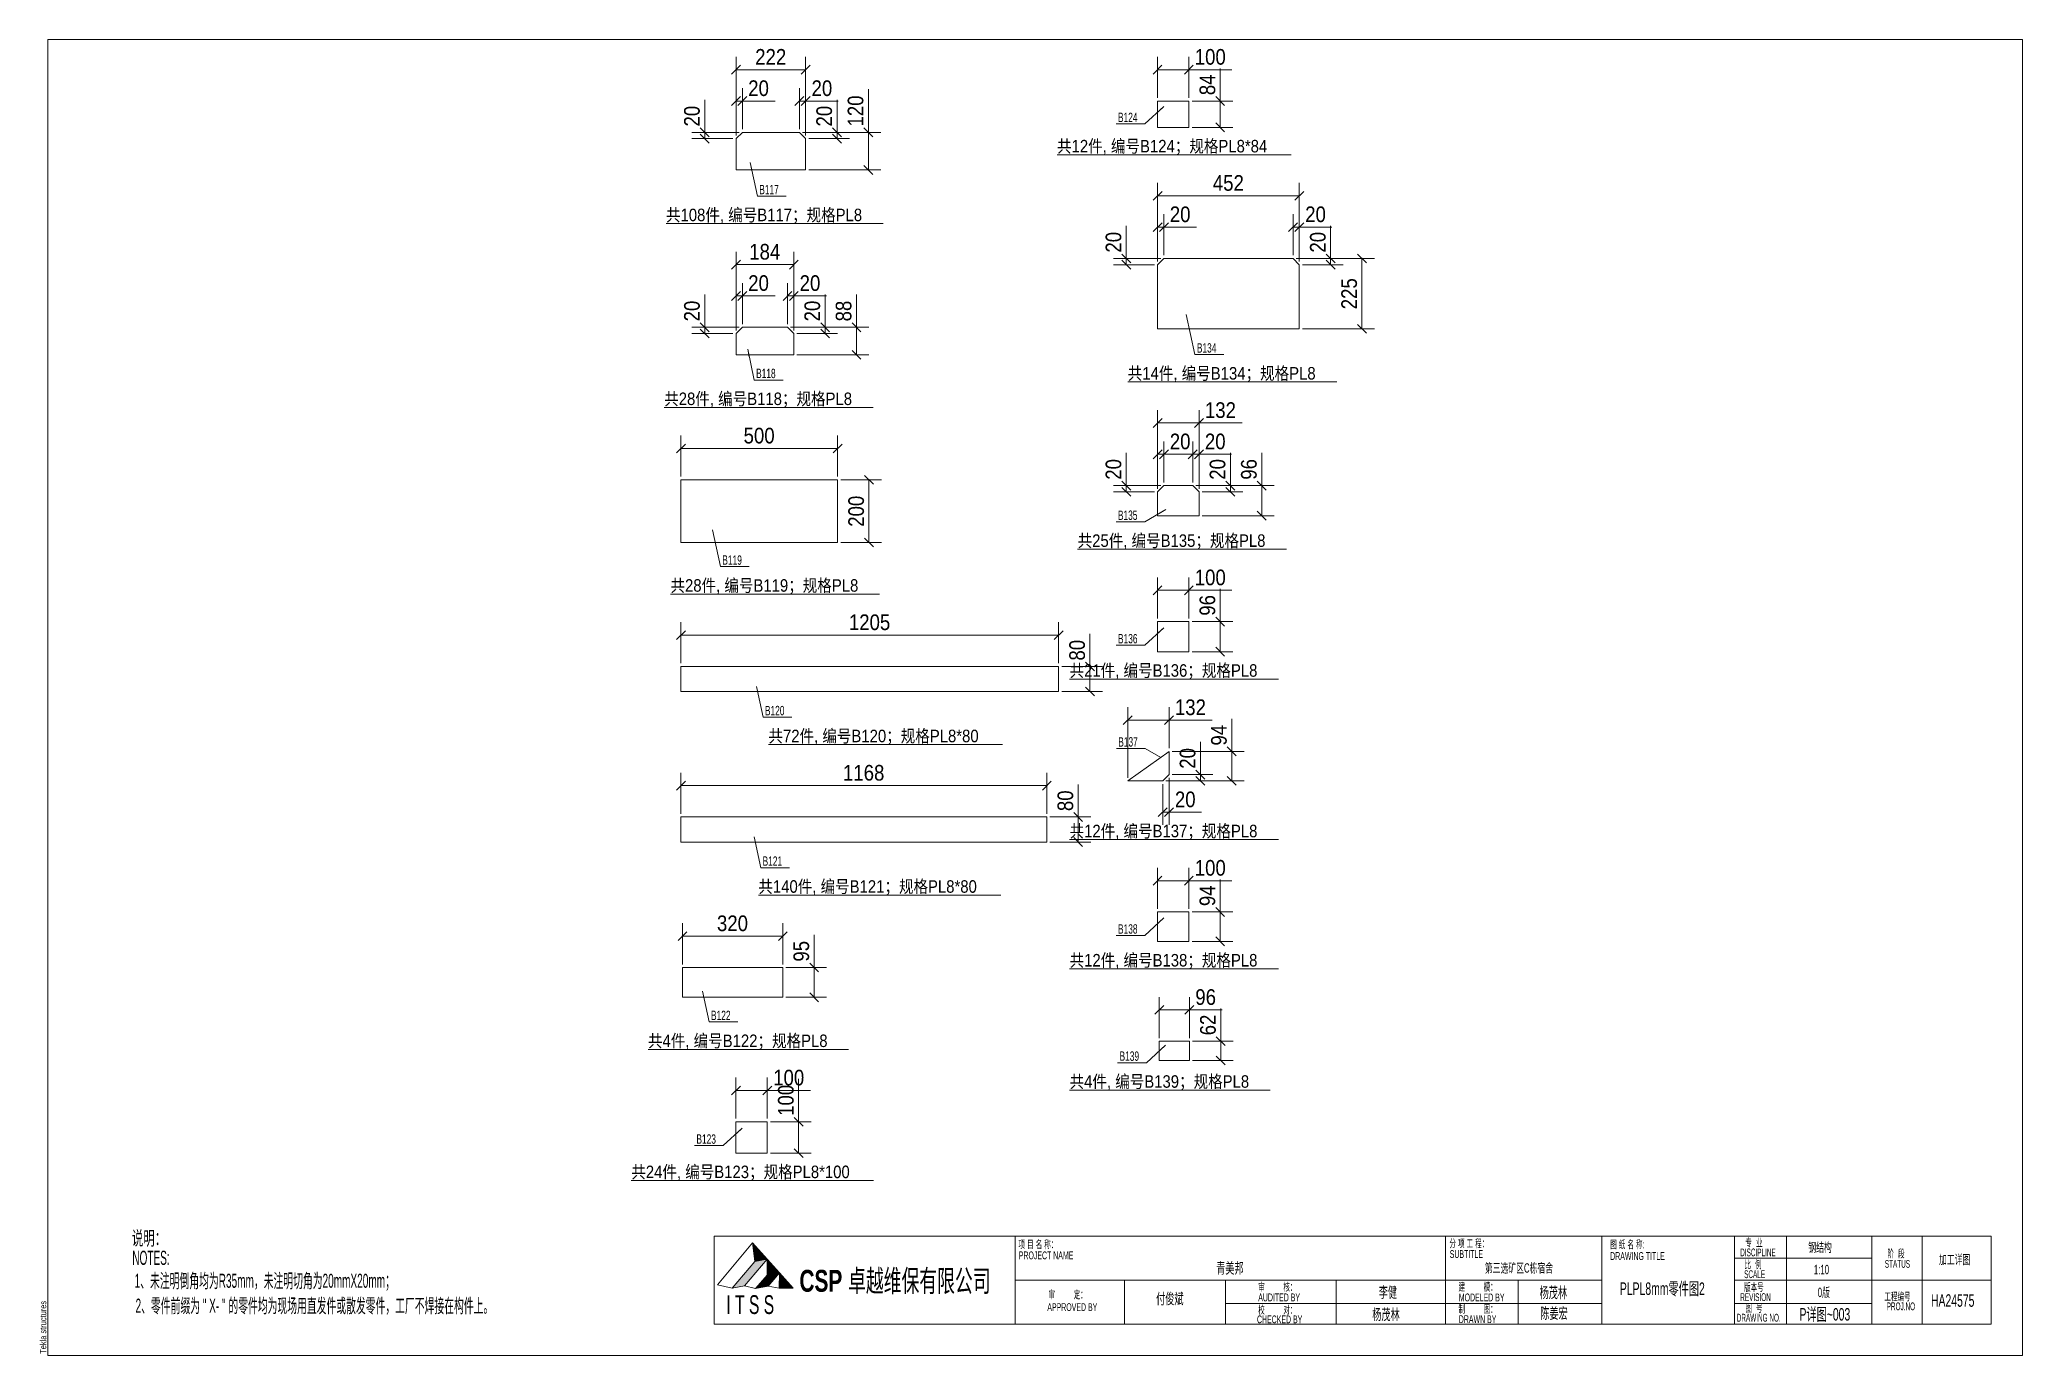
# Model space of a CAD drawing. Header units: inches. Extents: x 0 to 1938, y -2180 to 0.
# Drawn here: x 0 to 632, y -1300 to -880 of the extents above; entities that cross this region are included whole.
import ezdxf

# ---------------------------------------------------------------- set-up
doc = ezdxf.new("R2010")
doc.units = ezdxf.units.IN
doc.header["$MEASUREMENT"] = 0
doc.linetypes.add('XKITLINE00', pattern=[0])
for name, color, linetype, lineweight in [('DrawingSheet', 5, 'Continuous', 0), ('OtherObjectType', 1, 'Continuous', 0), ('Part', 2, 'Continuous', 0), ('PartMark', 3, 'Continuous', 0), ('Z-DIMENSIONS', 1, 'Continuous', 0)]:
    doc.layers.add(name, color=color, linetype=linetype, lineweight=lineweight)
doc.styles.add('Arial', font='arial.ttf')
doc.styles.add('Arial Black', font='ariblk.ttf')
doc.styles.add('Arial Black Bold', font='ARIAL.TTF')
doc.styles.add('Arial Narrow', font='ARIAL.TTF')
doc.styles.add('romsim', font='ARIAL.TTF')
doc.styles.add('宋体', font='ARIAL.TTF')

# ---------------------------------------------------------------- blocks, each defined once
blk = doc.blocks.new('*A730')
at = {"layer": 'Part', "color": 2, "linetype": 'XKITLINE00', "lineweight": 0}
for p, q in [((224.6, 393.4), (226.6, 395.4)), ((224.6, 383.4), (224.6, 393.4)), ((226.6, 395.4), (244.8, 395.4)), ((244.8, 395.4), (246.8, 393.4)), ((246.8, 393.4), (246.8, 383.4)), ((246.8, 383.4), (224.6, 383.4))]:
    blk.add_line(p, q, dxfattribs=at)
blk = doc.blocks.new('*A731')
at = {"layer": 'Part', "color": 2, "linetype": 'XKITLINE00', "lineweight": 0}
for p, q in [((224.6, 331.19), (226.6, 333.19)), ((224.6, 324.39), (224.6, 331.19)), ((226.6, 333.19), (241, 333.19)), ((241, 333.19), (243, 331.19)), ((243, 331.19), (243, 324.39)), ((243, 324.39), (224.6, 324.39))]:
    blk.add_line(p, q, dxfattribs=at)
blk = doc.blocks.new('*A732')
at = {"layer": 'Part', "color": 2, "linetype": 'XKITLINE00', "lineweight": 0}
for p, q in [((207, 264.5), (207, 284.5)), ((207, 284.5), (257, 284.5)), ((257, 284.5), (257, 264.5)), ((257, 264.5), (207, 264.5))]:
    blk.add_line(p, q, dxfattribs=at)
blk = doc.blocks.new('*A733')
at = {"layer": 'Part', "color": 2, "linetype": 'XKITLINE00', "lineweight": 0}
for p, q in [((327.5, 224.92), (207, 224.92)), ((207, 224.92), (207, 216.92)), ((327.5, 216.92), (327.5, 224.92)), ((207, 216.92), (327.5, 216.92))]:
    blk.add_line(p, q, dxfattribs=at)
blk = doc.blocks.new('*A734')
at = {"layer": 'Part', "color": 2, "linetype": 'XKITLINE00', "lineweight": 0}
for p, q in [((207, 176.87), (207, 168.87)), ((323.75, 176.87), (207, 176.87)), ((323.75, 168.87), (323.75, 176.87)), ((207, 168.87), (323.75, 168.87))]:
    blk.add_line(p, q, dxfattribs=at)
blk = doc.blocks.new('*A735')
at = {"layer": 'Part', "color": 2, "linetype": 'XKITLINE00', "lineweight": 0}
for p, q in [((207.5, 119.32), (207.5, 128.82)), ((239.49, 128.82), (207.5, 128.82)), ((239.49, 119.32), (239.49, 128.82)), ((239.49, 119.32), (207.5, 119.32))]:
    blk.add_line(p, q, dxfattribs=at)
blk = doc.blocks.new('*A736')
at = {"layer": 'Part', "color": 2, "linetype": 'XKITLINE00', "lineweight": 0}
for p, q in [((234.56, 79.57), (224.56, 79.57)), ((224.56, 79.57), (224.56, 69.57)), ((234.56, 69.57), (234.56, 79.57)), ((224.56, 69.57), (234.56, 69.57))]:
    blk.add_line(p, q, dxfattribs=at)
blk = doc.blocks.new('*A737')
at = {"layer": 'Part', "color": 2, "linetype": 'XKITLINE00', "lineweight": 0}
for p, q in [((369.07, 405.4), (359.07, 405.4)), ((359.07, 405.4), (359.07, 397)), ((369.07, 397), (369.07, 405.4)), ((359.07, 397), (369.07, 397))]:
    blk.add_line(p, q, dxfattribs=at)
blk = doc.blocks.new('*A738')
at = {"layer": 'Part', "color": 2, "linetype": 'XKITLINE00', "lineweight": 0}
for p, q in [((359.1, 353.15), (361.1, 355.15)), ((361.1, 355.15), (402.3, 355.15)), ((402.3, 355.15), (404.3, 353.15)), ((359.1, 332.7), (359.1, 353.15)), ((404.3, 353.15), (404.3, 332.7)), ((404.3, 332.7), (359.1, 332.7))]:
    blk.add_line(p, q, dxfattribs=at)
blk = doc.blocks.new('*A739')
at = {"layer": 'Part', "color": 2, "linetype": 'XKITLINE00', "lineweight": 0}
for p, q in [((359.1, 280.64), (361.1, 282.64)), ((359.1, 273.04), (359.1, 280.64)), ((361.1, 282.64), (370.3, 282.64)), ((370.3, 282.64), (372.3, 280.64)), ((372.3, 280.64), (372.3, 273.04)), ((372.3, 273.04), (359.1, 273.04))]:
    blk.add_line(p, q, dxfattribs=at)
blk = doc.blocks.new('*A740')
at = {"layer": 'Part', "color": 2, "linetype": 'XKITLINE00', "lineweight": 0}
for p, q in [((359.07, 229.63), (359.07, 239.23)), ((369.07, 239.23), (359.07, 239.23)), ((369.07, 229.63), (369.07, 239.23)), ((369.07, 229.63), (359.07, 229.63))]:
    blk.add_line(p, q, dxfattribs=at)
blk = doc.blocks.new('*A741')
at = {"layer": 'Part', "color": 2, "linetype": 'XKITLINE00', "lineweight": 0}
for p, q in [((349.54, 188.38), (362.74, 197.78)), ((362.74, 197.78), (362.74, 190.38)), ((362.74, 190.38), (360.74, 188.38)), ((360.74, 188.38), (349.54, 188.38))]:
    blk.add_line(p, q, dxfattribs=at)
blk = doc.blocks.new('*A742')
at = {"layer": 'Part', "color": 2, "linetype": 'XKITLINE00', "lineweight": 0}
for p, q in [((359.07, 137.13), (359.07, 146.53)), ((369.07, 146.53), (359.07, 146.53)), ((369.07, 137.13), (369.07, 146.53)), ((369.07, 137.13), (359.07, 137.13))]:
    blk.add_line(p, q, dxfattribs=at)
blk = doc.blocks.new('*A743')
at = {"layer": 'Part', "color": 2, "linetype": 'XKITLINE00', "lineweight": 0}
for p, q in [((359.64, 99.13), (359.64, 105.28)), ((359.64, 105.28), (369.24, 105.28)), ((369.24, 105.28), (369.24, 99.13)), ((369.24, 99.13), (359.64, 99.13))]:
    blk.add_line(p, q, dxfattribs=at)
blk = doc.blocks.new('*A744')
at = {"layer": 'DrawingSheet', "color": 5, "linetype": 'XKITLINE00', "lineweight": 0}
for p, q in [((635, 425), (5, 425)), ((5, 425), (5, 5)), ((635, 5), (635, 425)), ((5, 5), (635, 5))]:
    blk.add_line(p, q, dxfattribs=at)
at = {"layer": 'DrawingSheet', "color": 5, "style": 'Arial', "width": 0.85}
blk.add_text('Tekla structures', height=2, rotation=90, dxfattribs=at).set_placement((4.5, 5.5))
blk = doc.blocks.new('*A745')
at = {"layer": 'OtherObjectType', "color": 7, "style": 'Arial'}
for s, width, p in [('说明：', 0.595, (31.8, 40.17)), ('NOTES:', 0.51, (31.95, 33.89)), ('1、未注明倒角均为R35mm，未注明切角为20mmX20mm；', 0.51, (32.7, 26.56)), ('2、零件前缀为 " X- " 的零件均为现场用直发件或散发零件，工厂不焊接在构件上。', 0.51, (33, 18.61))]:
    blk.add_text(s, height=4.5, dxfattribs=dict(at, width=width)).set_placement(p)
blk = doc.blocks.new('*A746')
at = {"layer": 'OtherObjectType'}
for color, points in [(3, [(229.8, 41), (234.5, 35.7), (230.6, 35.1)]), (2, [(227.3, 27.2), (223.4, 26.5), (230.6, 35), (234.5, 35.7)]), (3, [(234.5, 35.7), (238.4, 31.3), (234.5, 30.7)]), (2, [(234.8, 27.1), (230.8, 26.3), (234.5, 30.6), (238.4, 31.3)]), (3, [(238.4, 31.3), (242.8, 26.5), (238.3, 26.5)])]:
    blk.add_hatch(color=color, dxfattribs=at).paths.add_polyline_path(points, flags=17)
at = {"layer": 'OtherObjectType', "color": 3, "linetype": 'XKITLINE00', "lineweight": 0}
for p, q in [((625, 43), (217.6, 43)), ((217.6, 43), (217.6, 15)), ((313.6, 43), (313.6, 15)), ((452.8, 43), (382.8, 43)), ((450.9, 42.8), (450.9, 15.1)), ((500.8, 43), (500.8, 15)), ((543.2, 43), (543.2, 15)), ((559.7, 43), (559.7, 15)), ((587, 43), (587, 15)), ((603, 43), (603, 15)), ((625, 43), (625, 15)), ((587.1, 36), (543.2, 36)), ((500.8, 29), (313.7, 29)), ((348.5, 29), (348.5, 15)), ((380.8, 29), (380.8, 15)), ((416.1, 29.1), (416.1, 15.1)), ((474.1, 29), (474.1, 15)), ((625, 29), (543.2, 29)), ((500.8, 21.6), (380.8, 21.6)), ((587, 21.6), (543.2, 21.6)), ((625, 15), (217.6, 15))]:
    blk.add_line(p, q, dxfattribs=at)
at = {"layer": 'OtherObjectType', "color": 2, "linetype": 'XKITLINE00', "lineweight": 0}
for p, q in [((229.8, 40.9), (218.7, 27.5)), ((230.6, 35), (229.8, 40.9)), ((229.8, 40.9), (234.5, 35.7)), ((223.4, 26.5), (230.6, 35)), ((230.6, 35), (223.4, 26.5)), ((234.5, 35.7), (227.3, 27.2)), ((230.6, 35), (234.5, 35.7)), ((234.5, 30.6), (234.5, 35.7)), ((234.5, 35.7), (238.4, 31.3)), ((218.7, 27.5), (223.4, 26.5)), ((223.4, 26.5), (227.3, 27.2)), ((227.3, 27.2), (230.8, 26.3)), ((230.8, 26.3), (234.5, 30.6)), ((230.8, 26.3), (234.8, 27.1)), ((234.5, 30.6), (238.4, 31.3)), ((238.4, 31.3), (234.8, 27.1)), ((234.8, 27.1), (238.3, 26.5)), ((238.3, 26.5), (238.4, 31.3)), ((238.3, 26.5), (242.8, 26.5)), ((242.8, 26.5), (238.4, 31.3))]:
    blk.add_line(p, q, dxfattribs=at)
at = {"layer": 'OtherObjectType', "color": 7, "style": 'Arial'}
for s, height, width, p in [('项 目 名 称：', 2.5, 0.595, (314.7, 39.18)), ('PROJECT NAME', 2.5, 0.51, (314.8, 35.67)), ('分 项 工 程：', 2.5, 0.595, (452.2, 39.49)), ('SUBTITLE', 2.5, 0.51, (452.3, 36.09)), ('DRAWING TITLE', 2.5, 0.51, (503.5, 35.45)), ('图 纸 名 称:', 2.5, 0.595, (503.5, 39.17)), ('DISCIPLINE', 2.5, 0.4675, (544.98, 36.61)), ('专  业', 2.5, 0.595, (546.63, 39.71)), ('钢结构', 3, 0.595, (566.7, 38)), ('阶  段', 2.5, 0.595, (591.93, 36.21)), ('SCALE', 2.5, 0.4675, (546.24, 29.66)), ('比  例', 2.5, 0.595, (546.33, 32.73)), ('1:10', 3, 0.595, (568.48, 30.9)), ('STATUS', 2.5, 0.4675, (591.13, 32.96)), ('加工详图', 3, 0.595, (608.4, 34.1)), ('审         定：', 2.5, 0.595, (324.3, 23.14)), ('付俊斌', 3.5, 0.595, (358.62, 21.35)), ('审         核：', 2.5, 0.595, (391.2, 25.57)), ('李健', 3.5, 0.595, (429.64, 23.4)), ('建         模：', 2.5, 0.595, (455.1, 25.62)), ('杨茂林', 3.5, 0.595, (481, 23.3)), ('版本号', 2.5, 0.595, (546.23, 25.51)), ('0版', 3, 0.595, (569.72, 23.6)), ('工程编号', 2.5, 0.595, (591, 22.5)), ('APPROVED BY', 2.5, 0.51, (323.9, 19.15)), ('AUDITED BY', 2.5, 0.51, (391.2, 22.25)), ('校         对：', 2.5, 0.595, (391.2, 18.27)), ('杨茂林', 3.5, 0.595, (427.6, 16.3)), ('制         图：', 2.5, 0.595, (455.1, 18.55)), ('MODELED BY', 2.5, 0.51, (455.2, 22.24)), ('陈姜宏', 3.5, 0.595, (481.2, 16.7)), ('REVISION', 2.5, 0.4675, (545, 22.34)), ('图  号', 2.5, 0.595, (546.63, 18.84)), ('PROJ.NO', 2.5, 0.4675, (591.72, 19.4)), ('CHECKED BY', 2.5, 0.51, (390.8, 15.24)), ('DRAWN BY', 2.5, 0.51, (455.2, 15.29)), ('DRAWING NO.', 2.5, 0.4675, (543.87, 15.77))]:
    blk.add_text(s, height=height, dxfattribs=dict(at, width=width)).set_placement(p)
at = {"layer": 'OtherObjectType', "color": 3, "width": 0.595}
for s, height, style, p in [('CSP 卓越维保有限公司', 7, 'Arial Black', (244.8, 25.3)), ('I T S S', 6, 'Arial Black Bold', (221.5, 18.2))]:
    blk.add_text(s, height=height, dxfattribs=dict(at, style=style)).set_placement(p)
at = {"layer": 'OtherObjectType', "color": 2, "style": 'Arial', "width": 0.595}
for s, height, p in [('青美邦', 3.5, (377.78, 31.1)), ('第三选矿区C栋宿舍', 3, (463.49, 31.4)), ('HA24575', 4, (605.85, 20.5))]:
    blk.add_text(s, height=height, dxfattribs=at).set_placement(p)
at = {"layer": 'OtherObjectType', "color": 6, "style": 'Arial', "width": 0.595}
blk.add_text('PLPL8mm零件图2', height=4, dxfattribs=at).set_placement((506.58, 24.3))
at = {"layer": 'OtherObjectType', "color": 1, "style": 'Arial', "width": 0.595}
blk.add_text('P详图~003', height=4, dxfattribs=at).set_placement((563.89, 16.1))
blk = doc.blocks.new('*A747')
at = {"layer": 'OtherObjectType', "color": 6, "linetype": 'XKITLINE00', "lineweight": 0}
blk.add_line((202.24, 366.29), (271.56, 366.29), dxfattribs=at)
at = {"layer": 'OtherObjectType', "color": 3, "style": '宋体', "width": 0.85}
blk.add_text('共108件, 编号B117；规格PL8', height=4, dxfattribs=at).set_placement((202.24, 367.04))
blk = doc.blocks.new('*A748')
at = {"layer": 'Z-DIMENSIONS', "color": 4, "linetype": 'XKITLINE00', "lineweight": 0}
for p, q in [((246.21, 406.81), (243.39, 403.99)), ((244.8, 396.4), (244.8, 409.5)), ((244.8, 405.4), (246.8, 405.4)), ((248.21, 406.81), (245.39, 403.99)), ((246.8, 394.4), (246.8, 409.5)), ((246.8, 405.4), (257.22, 405.4)), ((246.8, 405.4), (257.22, 405.4))]:
    blk.add_line(p, q, dxfattribs=at)
at = {"layer": 'Z-DIMENSIONS', "color": 7}
for p in [(244.8, 405.4), (246.8, 405.4)]:
    blk.add_point(p, dxfattribs=at)
at = {"layer": 'Z-DIMENSIONS', "color": 7, "style": 'Arial Narrow', "width": 0.85}
blk.add_text('20', height=5, dxfattribs=at).set_placement((248.68, 407))
blk = doc.blocks.new('*A749')
at = {"layer": 'Z-DIMENSIONS', "color": 4, "linetype": 'XKITLINE00', "lineweight": 0}
for p, q in [((226.01, 406.81), (223.19, 403.99)), ((224.6, 394.4), (224.6, 409.5)), ((224.6, 405.4), (226.6, 405.4)), ((228.01, 406.81), (225.19, 403.99)), ((226.6, 396.4), (226.6, 409.5)), ((226.6, 405.4), (237.02, 405.4)), ((226.6, 405.4), (237.02, 405.4))]:
    blk.add_line(p, q, dxfattribs=at)
at = {"layer": 'Z-DIMENSIONS', "color": 7}
for p in [(224.6, 405.4), (226.6, 405.4)]:
    blk.add_point(p, dxfattribs=at)
at = {"layer": 'Z-DIMENSIONS', "color": 7, "style": 'Arial Narrow', "width": 0.85}
blk.add_text('20', height=5, dxfattribs=at).set_placement((228.47, 407))
blk = doc.blocks.new('*A750')
at = {"layer": 'Z-DIMENSIONS', "color": 4, "linetype": 'XKITLINE00', "lineweight": 0}
for p, q in [((214.6, 395.4), (214.6, 405.82)), ((214.6, 395.4), (214.6, 405.82)), ((225.6, 395.4), (210.5, 395.4)), ((223.6, 393.4), (210.5, 393.4)), ((213.19, 396.81), (216.01, 393.99)), ((213.19, 394.81), (216.01, 391.99)), ((214.6, 393.4), (214.6, 395.4))]:
    blk.add_line(p, q, dxfattribs=at)
at = {"layer": 'Z-DIMENSIONS', "color": 7}
for p in [(214.6, 395.4), (214.6, 393.4)]:
    blk.add_point(p, dxfattribs=at)
at = {"layer": 'Z-DIMENSIONS', "color": 7, "style": 'Arial Narrow', "width": 0.85}
blk.add_text('20', height=5, rotation=90.00021, dxfattribs=at).set_placement((213, 397.27))
blk = doc.blocks.new('*A751')
at = {"layer": 'Z-DIMENSIONS', "color": 4, "linetype": 'XKITLINE00', "lineweight": 0}
for p, q in [((256.8, 395.4), (256.8, 405.82)), ((256.8, 395.4), (256.8, 405.82)), ((245.8, 395.4), (260.8, 395.4)), ((247.8, 393.4), (260.8, 393.4)), ((255.39, 396.81), (258.21, 393.99)), ((255.39, 394.81), (258.21, 391.99)), ((256.8, 393.4), (256.8, 395.4))]:
    blk.add_line(p, q, dxfattribs=at)
at = {"layer": 'Z-DIMENSIONS', "color": 7}
for p in [(256.8, 395.4), (256.8, 393.4)]:
    blk.add_point(p, dxfattribs=at)
at = {"layer": 'Z-DIMENSIONS', "color": 7, "style": 'Arial Narrow', "width": 0.85}
blk.add_text('20', height=5, rotation=90.00021, dxfattribs=at).set_placement((255.2, 397.27))
blk = doc.blocks.new('*A752')
at = {"layer": 'Z-DIMENSIONS', "color": 4, "linetype": 'XKITLINE00', "lineweight": 0}
for p, q in [((224.6, 394.4), (224.6, 419.5)), ((246.8, 394.4), (246.8, 419.5)), ((226.01, 416.81), (223.19, 413.99)), ((224.6, 415.4), (246.8, 415.4)), ((248.21, 416.81), (245.39, 413.99))]:
    blk.add_line(p, q, dxfattribs=at)
at = {"layer": 'Z-DIMENSIONS', "color": 7}
for p in [(224.6, 415.4), (246.8, 415.4)]:
    blk.add_point(p, dxfattribs=at)
at = {"layer": 'Z-DIMENSIONS', "color": 7, "style": 'Arial Narrow', "width": 0.85}
blk.add_text('222', height=5, dxfattribs=at).set_placement((230.7, 417))
blk = doc.blocks.new('*A753')
at = {"layer": 'Z-DIMENSIONS', "color": 4, "linetype": 'XKITLINE00', "lineweight": 0}
for p, q in [((266.8, 395.4), (266.8, 409.15)), ((266.8, 395.4), (266.8, 409.15)), ((245.8, 395.4), (270.8, 395.4)), ((265.39, 396.81), (268.21, 393.99)), ((266.8, 383.4), (266.8, 395.4)), ((247.8, 383.4), (270.8, 383.4)), ((265.39, 384.81), (268.21, 381.99))]:
    blk.add_line(p, q, dxfattribs=at)
at = {"layer": 'Z-DIMENSIONS', "color": 7}
for p in [(266.8, 395.4), (266.8, 383.4)]:
    blk.add_point(p, dxfattribs=at)
at = {"layer": 'Z-DIMENSIONS', "color": 7, "style": 'Arial Narrow', "width": 0.85}
blk.add_text('120', height=5, rotation=90.00021, dxfattribs=at).set_placement((265.2, 397.27))
blk = doc.blocks.new('*A754')
at = {"layer": 'PartMark', "color": 4, "linetype": 'XKITLINE00', "lineweight": 0}
for p, q in [((229.07, 385.83), (231.4, 375.04)), ((229.6, 383.39), (229.07, 385.83)), ((231.4, 375.04), (240.59, 375.04))]:
    blk.add_line(p, q, dxfattribs=at)
at = {"layer": 'PartMark', "color": 1, "style": 'romsim', "width": 0.6375}
blk.add_text('B117', height=3, dxfattribs=at).set_placement((232, 375.64))
blk = doc.blocks.new('*A755')
at = {"layer": 'OtherObjectType', "color": 6, "linetype": 'XKITLINE00', "lineweight": 0}
blk.add_line((201.67, 307.6), (268.33, 307.6), dxfattribs=at)
at = {"layer": 'OtherObjectType', "color": 3, "style": '宋体', "width": 0.85}
blk.add_text('共28件, 编号B118；规格PL8', height=4, dxfattribs=at).set_placement((201.67, 308.35))
blk = doc.blocks.new('*A756')
at = {"layer": 'Z-DIMENSIONS', "color": 4, "linetype": 'XKITLINE00', "lineweight": 0}
for p, q in [((242.41, 344.6), (239.59, 341.77)), ((241, 334.19), (241, 347.29)), ((241, 343.19), (243, 343.19)), ((244.41, 344.6), (241.59, 341.77)), ((243, 332.19), (243, 347.29)), ((243, 343.19), (253.42, 343.19)), ((243, 343.19), (253.42, 343.19))]:
    blk.add_line(p, q, dxfattribs=at)
at = {"layer": 'Z-DIMENSIONS', "color": 7}
for p in [(241, 343.19), (243, 343.19)]:
    blk.add_point(p, dxfattribs=at)
at = {"layer": 'Z-DIMENSIONS', "color": 7, "style": 'Arial Narrow', "width": 0.85}
blk.add_text('20', height=5, dxfattribs=at).set_placement((244.88, 344.79))
blk = doc.blocks.new('*A757')
at = {"layer": 'Z-DIMENSIONS', "color": 4, "linetype": 'XKITLINE00', "lineweight": 0}
for p, q in [((226.01, 344.6), (223.19, 341.77)), ((224.6, 332.19), (224.6, 347.29)), ((224.6, 343.19), (226.6, 343.19)), ((228.01, 344.6), (225.19, 341.77)), ((226.6, 334.19), (226.6, 347.29)), ((226.6, 343.19), (237.02, 343.19)), ((226.6, 343.19), (237.02, 343.19))]:
    blk.add_line(p, q, dxfattribs=at)
at = {"layer": 'Z-DIMENSIONS', "color": 7}
for p in [(224.6, 343.19), (226.6, 343.19)]:
    blk.add_point(p, dxfattribs=at)
at = {"layer": 'Z-DIMENSIONS', "color": 7, "style": 'Arial Narrow', "width": 0.85}
blk.add_text('20', height=5, dxfattribs=at).set_placement((228.47, 344.79))
blk = doc.blocks.new('*A758')
at = {"layer": 'Z-DIMENSIONS', "color": 4, "linetype": 'XKITLINE00', "lineweight": 0}
for p, q in [((214.6, 333.19), (214.6, 343.6)), ((214.6, 333.19), (214.6, 343.6)), ((225.6, 333.19), (210.5, 333.19)), ((223.6, 331.19), (210.5, 331.19)), ((213.19, 334.6), (216.01, 331.77)), ((213.19, 332.6), (216.01, 329.77)), ((214.6, 331.19), (214.6, 333.19))]:
    blk.add_line(p, q, dxfattribs=at)
at = {"layer": 'Z-DIMENSIONS', "color": 7}
for p in [(214.6, 333.19), (214.6, 331.19)]:
    blk.add_point(p, dxfattribs=at)
at = {"layer": 'Z-DIMENSIONS', "color": 7, "style": 'Arial Narrow', "width": 0.85}
blk.add_text('20', height=5, rotation=90.00021, dxfattribs=at).set_placement((213, 335.06))
blk = doc.blocks.new('*A759')
at = {"layer": 'Z-DIMENSIONS', "color": 4, "linetype": 'XKITLINE00', "lineweight": 0}
for p, q in [((253, 333.19), (253, 343.6)), ((253, 333.19), (253, 343.6)), ((242, 333.19), (257, 333.19)), ((244, 331.19), (257, 331.19)), ((251.59, 334.6), (254.41, 331.77)), ((251.59, 332.6), (254.41, 329.77)), ((253, 331.19), (253, 333.19))]:
    blk.add_line(p, q, dxfattribs=at)
at = {"layer": 'Z-DIMENSIONS', "color": 7}
for p in [(253, 333.19), (253, 331.19)]:
    blk.add_point(p, dxfattribs=at)
at = {"layer": 'Z-DIMENSIONS', "color": 7, "style": 'Arial Narrow', "width": 0.85}
blk.add_text('20', height=5, rotation=90.00021, dxfattribs=at).set_placement((251.4, 335.06))
blk = doc.blocks.new('*A760')
at = {"layer": 'Z-DIMENSIONS', "color": 4, "linetype": 'XKITLINE00', "lineweight": 0}
for p, q in [((226.01, 354.6), (223.19, 351.77)), ((224.6, 332.19), (224.6, 357.29)), ((244.41, 354.6), (241.59, 351.77)), ((243, 332.19), (243, 357.29)), ((224.6, 353.19), (243, 353.19))]:
    blk.add_line(p, q, dxfattribs=at)
at = {"layer": 'Z-DIMENSIONS', "color": 7}
for p in [(224.6, 353.19), (243, 353.19)]:
    blk.add_point(p, dxfattribs=at)
at = {"layer": 'Z-DIMENSIONS', "color": 7, "style": 'Arial Narrow', "width": 0.85}
blk.add_text('184', height=5, dxfattribs=at).set_placement((228.8, 354.79))
blk = doc.blocks.new('*A761')
at = {"layer": 'Z-DIMENSIONS', "color": 4, "linetype": 'XKITLINE00', "lineweight": 0}
for p, q in [((263, 333.19), (263, 343.6)), ((263, 333.19), (263, 343.6)), ((242, 333.19), (267, 333.19)), ((261.59, 334.6), (264.41, 331.77)), ((263, 324.39), (263, 333.19)), ((244, 324.39), (267, 324.39)), ((261.59, 325.8), (264.41, 322.97))]:
    blk.add_line(p, q, dxfattribs=at)
at = {"layer": 'Z-DIMENSIONS', "color": 7}
for p in [(263, 333.19), (263, 324.39)]:
    blk.add_point(p, dxfattribs=at)
at = {"layer": 'Z-DIMENSIONS', "color": 7, "style": 'Arial Narrow', "width": 0.85}
blk.add_text('88', height=5, rotation=90.00021, dxfattribs=at).set_placement((261.4, 335.06))
blk = doc.blocks.new('*A762')
at = {"layer": 'PartMark', "color": 4, "linetype": 'XKITLINE00', "lineweight": 0}
for p, q in [((228.31, 326.17), (230.38, 316.35)), ((228.82, 323.73), (228.31, 326.17)), ((230.38, 316.35), (239.57, 316.35))]:
    blk.add_line(p, q, dxfattribs=at)
at = {"layer": 'PartMark', "color": 1, "style": 'romsim', "width": 0.6375}
blk.add_text('B118', height=3, dxfattribs=at).set_placement((230.98, 316.95))
blk = doc.blocks.new('*A763')
at = {"layer": 'OtherObjectType', "color": 6, "linetype": 'XKITLINE00', "lineweight": 0}
blk.add_line((203.67, 248.02), (270.33, 248.02), dxfattribs=at)
at = {"layer": 'OtherObjectType', "color": 3, "style": '宋体', "width": 0.85}
blk.add_text('共28件, 编号B119；规格PL8', height=4, dxfattribs=at).set_placement((203.67, 248.77))
blk = doc.blocks.new('*A764')
at = {"layer": 'Z-DIMENSIONS', "color": 4, "linetype": 'XKITLINE00', "lineweight": 0}
for p, q in [((207, 285.5), (207, 298.6)), ((257, 285.5), (257, 298.6)), ((208.41, 295.91), (205.59, 293.08)), ((207, 294.5), (257, 294.5)), ((258.41, 295.91), (255.59, 293.08))]:
    blk.add_line(p, q, dxfattribs=at)
at = {"layer": 'Z-DIMENSIONS', "color": 7}
for p in [(207, 294.5), (257, 294.5)]:
    blk.add_point(p, dxfattribs=at)
at = {"layer": 'Z-DIMENSIONS', "color": 7, "style": 'Arial Narrow', "width": 0.85}
blk.add_text('500', height=5, dxfattribs=at).set_placement((227, 296.1))
blk = doc.blocks.new('*A765')
at = {"layer": 'Z-DIMENSIONS', "color": 4, "linetype": 'XKITLINE00', "lineweight": 0}
for p, q in [((265.59, 285.91), (268.41, 283.08)), ((258, 284.5), (271, 284.5)), ((267, 264.5), (267, 284.5)), ((265.59, 265.91), (268.41, 263.08)), ((258, 264.5), (271, 264.5))]:
    blk.add_line(p, q, dxfattribs=at)
at = {"layer": 'Z-DIMENSIONS', "color": 7}
for p in [(267, 284.5), (267, 264.5)]:
    blk.add_point(p, dxfattribs=at)
at = {"layer": 'Z-DIMENSIONS', "color": 7, "style": 'Arial Narrow', "width": 0.85}
blk.add_text('200', height=5, rotation=90.00021, dxfattribs=at).set_placement((265.4, 269.5))
blk = doc.blocks.new('*A766')
at = {"layer": 'PartMark', "color": 4, "linetype": 'XKITLINE00', "lineweight": 0}
for p, q in [((217.03, 268.53), (219.62, 256.77)), ((217.57, 266.08), (217.03, 268.53)), ((219.62, 256.77), (228.8, 256.77))]:
    blk.add_line(p, q, dxfattribs=at)
at = {"layer": 'PartMark', "color": 1, "style": 'romsim', "width": 0.6375}
blk.add_text('B119', height=3, dxfattribs=at).set_placement((220.22, 257.37))
blk = doc.blocks.new('*A767')
at = {"layer": 'OtherObjectType', "color": 6, "linetype": 'XKITLINE00', "lineweight": 0}
blk.add_line((234.93, 199.97), (309.58, 199.97), dxfattribs=at)
at = {"layer": 'OtherObjectType', "color": 3, "style": '宋体', "width": 0.85}
blk.add_text('共72件, 编号B120；规格PL8*80', height=4, dxfattribs=at).set_placement((234.93, 200.72))
blk = doc.blocks.new('*A768')
at = {"layer": 'Z-DIMENSIONS', "color": 4, "linetype": 'XKITLINE00', "lineweight": 0}
for p, q in [((208.41, 236.33), (205.59, 233.5)), ((207, 225.92), (207, 239.02)), ((207, 234.92), (327.5, 234.92)), ((328.92, 236.33), (326.09, 233.5)), ((327.5, 225.92), (327.5, 239.02))]:
    blk.add_line(p, q, dxfattribs=at)
at = {"layer": 'Z-DIMENSIONS', "color": 7}
for p in [(207, 234.92), (327.5, 234.92)]:
    blk.add_point(p, dxfattribs=at)
at = {"layer": 'Z-DIMENSIONS', "color": 7, "style": 'Arial Narrow', "width": 0.85}
blk.add_text('1205', height=5, dxfattribs=at).set_placement((260.59, 236.52))
blk = doc.blocks.new('*A769')
at = {"layer": 'Z-DIMENSIONS', "color": 4, "linetype": 'XKITLINE00', "lineweight": 0}
for p, q in [((337.5, 224.92), (337.5, 235.33)), ((337.5, 224.92), (337.5, 235.33)), ((328.5, 224.92), (341.5, 224.92)), ((336.09, 226.33), (338.92, 223.5)), ((337.5, 216.92), (337.5, 224.92)), ((328.5, 216.92), (341.5, 216.92)), ((336.09, 218.33), (338.92, 215.5))]:
    blk.add_line(p, q, dxfattribs=at)
at = {"layer": 'Z-DIMENSIONS', "color": 7}
for p in [(337.5, 224.92), (337.5, 216.92)]:
    blk.add_point(p, dxfattribs=at)
at = {"layer": 'Z-DIMENSIONS', "color": 7, "style": 'Arial Narrow', "width": 0.85}
blk.add_text('80', height=5, rotation=90.00021, dxfattribs=at).set_placement((335.9, 226.79))
blk = doc.blocks.new('*A770')
at = {"layer": 'PartMark', "color": 4, "linetype": 'XKITLINE00', "lineweight": 0}
for p, q in [((231.13, 218.55), (233.2, 208.72)), ((231.65, 216.1), (231.13, 218.55)), ((233.2, 208.72), (242.39, 208.72))]:
    blk.add_line(p, q, dxfattribs=at)
at = {"layer": 'PartMark', "color": 1, "style": 'romsim', "width": 0.6375}
blk.add_text('B120', height=3, dxfattribs=at).set_placement((233.8, 209.32))
blk = doc.blocks.new('*A771')
at = {"layer": 'OtherObjectType', "color": 6, "linetype": 'XKITLINE00', "lineweight": 0}
blk.add_line((231.72, 151.92), (309.03, 151.92), dxfattribs=at)
at = {"layer": 'OtherObjectType', "color": 3, "style": '宋体', "width": 0.85}
blk.add_text('共140件, 编号B121；规格PL8*80', height=4, dxfattribs=at).set_placement((231.72, 152.67))
blk = doc.blocks.new('*A772')
at = {"layer": 'Z-DIMENSIONS', "color": 4, "linetype": 'XKITLINE00', "lineweight": 0}
for p, q in [((207, 177.87), (207, 190.97)), ((323.75, 177.87), (323.75, 190.97)), ((208.41, 188.28), (205.59, 185.45)), ((207, 186.87), (323.75, 186.87)), ((325.16, 188.28), (322.34, 185.45))]:
    blk.add_line(p, q, dxfattribs=at)
at = {"layer": 'Z-DIMENSIONS', "color": 7}
for p in [(207, 186.87), (323.75, 186.87)]:
    blk.add_point(p, dxfattribs=at)
at = {"layer": 'Z-DIMENSIONS', "color": 7, "style": 'Arial Narrow', "width": 0.85}
blk.add_text('1168', height=5, dxfattribs=at).set_placement((258.71, 188.47))
blk = doc.blocks.new('*A773')
at = {"layer": 'Z-DIMENSIONS', "color": 4, "linetype": 'XKITLINE00', "lineweight": 0}
for p, q in [((333.75, 176.87), (333.75, 187.28)), ((333.75, 176.87), (333.75, 187.28)), ((332.34, 178.28), (335.16, 175.45)), ((324.75, 176.87), (337.75, 176.87)), ((333.75, 168.87), (333.75, 176.87)), ((324.75, 168.87), (337.75, 168.87)), ((332.34, 170.28), (335.16, 167.45))]:
    blk.add_line(p, q, dxfattribs=at)
at = {"layer": 'Z-DIMENSIONS', "color": 7}
for p in [(333.75, 176.87), (333.75, 168.87)]:
    blk.add_point(p, dxfattribs=at)
at = {"layer": 'Z-DIMENSIONS', "color": 7, "style": 'Arial Narrow', "width": 0.85}
blk.add_text('80', height=5, rotation=90.00021, dxfattribs=at).set_placement((332.15, 178.74))
blk = doc.blocks.new('*A774')
at = {"layer": 'PartMark', "color": 4, "linetype": 'XKITLINE00', "lineweight": 0}
for p, q in [((230.38, 170.5), (232.45, 160.67)), ((230.89, 168.05), (230.38, 170.5)), ((232.45, 160.67), (241.64, 160.67))]:
    blk.add_line(p, q, dxfattribs=at)
at = {"layer": 'PartMark', "color": 1, "style": 'romsim', "width": 0.6375}
blk.add_text('B121', height=3, dxfattribs=at).set_placement((233.05, 161.27))
blk = doc.blocks.new('*A775')
at = {"layer": 'OtherObjectType', "color": 6, "linetype": 'XKITLINE00', "lineweight": 0}
blk.add_line((196.5, 102.67), (260.49, 102.67), dxfattribs=at)
at = {"layer": 'OtherObjectType', "color": 3, "style": '宋体', "width": 0.85}
blk.add_text('共4件, 编号B122；规格PL8', height=4, dxfattribs=at).set_placement((196.5, 103.42))
blk = doc.blocks.new('*A776')
at = {"layer": 'Z-DIMENSIONS', "color": 4, "linetype": 'XKITLINE00', "lineweight": 0}
for p, q in [((208.91, 140.23), (206.08, 137.4)), ((207.5, 129.82), (207.5, 142.92)), ((240.91, 140.23), (238.08, 137.4)), ((239.49, 129.82), (239.49, 142.92)), ((207.5, 138.82), (239.49, 138.82))]:
    blk.add_line(p, q, dxfattribs=at)
at = {"layer": 'Z-DIMENSIONS', "color": 7}
for p in [(207.5, 138.82), (239.49, 138.82)]:
    blk.add_point(p, dxfattribs=at)
at = {"layer": 'Z-DIMENSIONS', "color": 7, "style": 'Arial Narrow', "width": 0.85}
blk.add_text('320', height=5, dxfattribs=at).set_placement((218.5, 140.42))
blk = doc.blocks.new('*A777')
at = {"layer": 'Z-DIMENSIONS', "color": 4, "linetype": 'XKITLINE00', "lineweight": 0}
for p, q in [((249.49, 128.82), (249.49, 139.23)), ((249.49, 128.82), (249.49, 139.23)), ((240.49, 128.82), (253.49, 128.82)), ((248.08, 130.23), (250.91, 127.4)), ((249.49, 119.32), (249.49, 128.82)), ((248.08, 120.73), (250.91, 117.9)), ((240.49, 119.32), (253.49, 119.32))]:
    blk.add_line(p, q, dxfattribs=at)
at = {"layer": 'Z-DIMENSIONS', "color": 7}
for p in [(249.49, 128.82), (249.49, 119.32)]:
    blk.add_point(p, dxfattribs=at)
at = {"layer": 'Z-DIMENSIONS', "color": 7, "style": 'Arial Narrow', "width": 0.85}
blk.add_text('95', height=5, rotation=90.00021, dxfattribs=at).set_placement((247.89, 130.69))
blk = doc.blocks.new('*A778')
at = {"layer": 'PartMark', "color": 4, "linetype": 'XKITLINE00', "lineweight": 0}
for p, q in [((213.93, 121.25), (216, 111.42)), ((214.44, 118.8), (213.93, 121.25)), ((216, 111.42), (225.18, 111.42))]:
    blk.add_line(p, q, dxfattribs=at)
at = {"layer": 'PartMark', "color": 1, "style": 'romsim', "width": 0.6375}
blk.add_text('B122', height=3, dxfattribs=at).set_placement((216.6, 112.02))
blk = doc.blocks.new('*A779')
at = {"layer": 'OtherObjectType', "color": 6, "linetype": 'XKITLINE00', "lineweight": 0}
blk.add_line((191.17, 60.82), (268.49, 60.82), dxfattribs=at)
at = {"layer": 'OtherObjectType', "color": 3, "style": '宋体', "width": 0.85}
blk.add_text('共24件, 编号B123；规格PL8*100', height=4, dxfattribs=at).set_placement((191.17, 61.57))
blk = doc.blocks.new('*A780')
at = {"layer": 'Z-DIMENSIONS', "color": 4, "linetype": 'XKITLINE00', "lineweight": 0}
for p, q in [((225.98, 90.98), (223.15, 88.16)), ((224.56, 80.57), (224.56, 93.67)), ((224.56, 89.57), (234.56, 89.57)), ((235.98, 90.98), (233.15, 88.16)), ((234.56, 80.57), (234.56, 93.67)), ((234.56, 89.57), (248.31, 89.57)), ((234.56, 89.57), (248.31, 89.57))]:
    blk.add_line(p, q, dxfattribs=at)
at = {"layer": 'Z-DIMENSIONS', "color": 7}
for p in [(224.56, 89.57), (234.56, 89.57)]:
    blk.add_point(p, dxfattribs=at)
at = {"layer": 'Z-DIMENSIONS', "color": 7, "style": 'Arial Narrow', "width": 0.85}
blk.add_text('100', height=5, dxfattribs=at).set_placement((236.44, 91.17))
blk = doc.blocks.new('*A781')
at = {"layer": 'Z-DIMENSIONS', "color": 4, "linetype": 'XKITLINE00', "lineweight": 0}
for p, q in [((244.56, 79.57), (244.56, 93.32)), ((244.56, 79.57), (244.56, 93.32)), ((235.56, 79.57), (248.56, 79.57)), ((243.15, 80.98), (245.98, 78.16)), ((244.56, 69.57), (244.56, 79.57)), ((243.15, 70.98), (245.98, 68.16)), ((235.56, 69.57), (248.56, 69.57))]:
    blk.add_line(p, q, dxfattribs=at)
at = {"layer": 'Z-DIMENSIONS', "color": 7}
for p in [(244.56, 79.57), (244.56, 69.57)]:
    blk.add_point(p, dxfattribs=at)
at = {"layer": 'Z-DIMENSIONS', "color": 7, "style": 'Arial Narrow', "width": 0.85}
blk.add_text('100', height=5, rotation=90.00021, dxfattribs=at).set_placement((242.96, 81.45))
blk = doc.blocks.new('*A782')
at = {"layer": 'PartMark', "color": 4, "linetype": 'XKITLINE00', "lineweight": 0}
for p, q in [((226.59, 77.54), (220.53, 71.94)), ((224.76, 75.84), (226.59, 77.54)), ((211.34, 71.94), (220.53, 71.94))]:
    blk.add_line(p, q, dxfattribs=at)
at = {"layer": 'PartMark', "color": 1, "style": 'romsim', "width": 0.6375}
blk.add_text('B123', height=3, dxfattribs=at).set_placement((211.94, 72.54))
blk = doc.blocks.new('*A783')
at = {"layer": 'OtherObjectType', "color": 6, "linetype": 'XKITLINE00', "lineweight": 0}
blk.add_line((327.01, 388.25), (401.66, 388.25), dxfattribs=at)
at = {"layer": 'OtherObjectType', "color": 3, "style": '宋体', "width": 0.85}
blk.add_text('共12件, 编号B124；规格PL8*84', height=4, dxfattribs=at).set_placement((327.01, 389))
blk = doc.blocks.new('*A784')
at = {"layer": 'Z-DIMENSIONS', "color": 4, "linetype": 'XKITLINE00', "lineweight": 0}
for p, q in [((359.07, 406.4), (359.07, 419.5)), ((369.07, 406.4), (369.07, 419.5)), ((360.48, 416.81), (357.65, 413.99)), ((359.07, 415.4), (369.07, 415.4)), ((370.48, 416.81), (367.65, 413.99)), ((369.07, 415.4), (382.82, 415.4)), ((369.07, 415.4), (382.82, 415.4))]:
    blk.add_line(p, q, dxfattribs=at)
at = {"layer": 'Z-DIMENSIONS', "color": 7}
for p in [(359.07, 415.4), (369.07, 415.4)]:
    blk.add_point(p, dxfattribs=at)
at = {"layer": 'Z-DIMENSIONS', "color": 7, "style": 'Arial Narrow', "width": 0.85}
blk.add_text('100', height=5, dxfattribs=at).set_placement((370.94, 417))
blk = doc.blocks.new('*A785')
at = {"layer": 'Z-DIMENSIONS', "color": 4, "linetype": 'XKITLINE00', "lineweight": 0}
for p, q in [((379.07, 405.4), (379.07, 415.82)), ((379.07, 405.4), (379.07, 415.82)), ((370.07, 405.4), (383.07, 405.4)), ((377.65, 406.81), (380.48, 403.99)), ((379.07, 397), (379.07, 405.4)), ((370.07, 397), (383.07, 397)), ((377.65, 398.41), (380.48, 395.59))]:
    blk.add_line(p, q, dxfattribs=at)
at = {"layer": 'Z-DIMENSIONS', "color": 7}
for p in [(379.07, 405.4), (379.07, 397)]:
    blk.add_point(p, dxfattribs=at)
at = {"layer": 'Z-DIMENSIONS', "color": 7, "style": 'Arial Narrow', "width": 0.85}
blk.add_text('84', height=5, rotation=90.00021, dxfattribs=at).set_placement((377.47, 407.27))
blk = doc.blocks.new('*A786')
at = {"layer": 'PartMark', "color": 4, "linetype": 'XKITLINE00', "lineweight": 0}
for p, q in [((361.1, 403.69), (355.04, 398.09)), ((359.26, 401.99), (361.1, 403.69)), ((345.85, 398.09), (355.04, 398.09))]:
    blk.add_line(p, q, dxfattribs=at)
at = {"layer": 'PartMark', "color": 1, "style": 'romsim', "width": 0.6375}
blk.add_text('B124', height=3, dxfattribs=at).set_placement((346.45, 398.69))
blk = doc.blocks.new('*A787')
at = {"layer": 'OtherObjectType', "color": 6, "linetype": 'XKITLINE00', "lineweight": 0}
blk.add_line((349.58, 315.74), (416.23, 315.74), dxfattribs=at)
at = {"layer": 'OtherObjectType', "color": 3, "style": '宋体', "width": 0.85}
blk.add_text('共14件, 编号B134；规格PL8', height=4, dxfattribs=at).set_placement((349.58, 316.49))
blk = doc.blocks.new('*A788')
at = {"layer": 'Z-DIMENSIONS', "color": 4, "linetype": 'XKITLINE00', "lineweight": 0}
for p, q in [((402.3, 356.15), (402.3, 369.25)), ((404.3, 354.15), (404.3, 369.25)), ((403.72, 366.56), (400.89, 363.74)), ((402.3, 365.15), (404.3, 365.15)), ((405.72, 366.56), (402.89, 363.74)), ((404.3, 365.15), (414.72, 365.15)), ((404.3, 365.15), (414.72, 365.15))]:
    blk.add_line(p, q, dxfattribs=at)
at = {"layer": 'Z-DIMENSIONS', "color": 7}
for p in [(402.3, 365.15), (404.3, 365.15)]:
    blk.add_point(p, dxfattribs=at)
at = {"layer": 'Z-DIMENSIONS', "color": 7, "style": 'Arial Narrow', "width": 0.85}
blk.add_text('20', height=5, dxfattribs=at).set_placement((406.18, 366.75))
blk = doc.blocks.new('*A789')
at = {"layer": 'Z-DIMENSIONS', "color": 4, "linetype": 'XKITLINE00', "lineweight": 0}
for p, q in [((359.1, 354.15), (359.1, 369.25)), ((361.1, 356.15), (361.1, 369.25)), ((360.52, 366.56), (357.69, 363.74)), ((359.1, 365.15), (361.1, 365.15)), ((362.52, 366.56), (359.69, 363.74)), ((361.1, 365.15), (371.52, 365.15)), ((361.1, 365.15), (371.52, 365.15))]:
    blk.add_line(p, q, dxfattribs=at)
at = {"layer": 'Z-DIMENSIONS', "color": 7}
for p in [(359.1, 365.15), (361.1, 365.15)]:
    blk.add_point(p, dxfattribs=at)
at = {"layer": 'Z-DIMENSIONS', "color": 7, "style": 'Arial Narrow', "width": 0.85}
blk.add_text('20', height=5, dxfattribs=at).set_placement((362.98, 366.75))
blk = doc.blocks.new('*A790')
at = {"layer": 'Z-DIMENSIONS', "color": 4, "linetype": 'XKITLINE00', "lineweight": 0}
for p, q in [((349.1, 355.15), (349.1, 365.57)), ((349.1, 355.15), (349.1, 365.57)), ((360.1, 355.15), (345, 355.15)), ((347.69, 356.56), (350.52, 353.74)), ((347.69, 354.56), (350.52, 351.74)), ((349.1, 353.15), (349.1, 355.15)), ((358.1, 353.15), (345, 353.15))]:
    blk.add_line(p, q, dxfattribs=at)
at = {"layer": 'Z-DIMENSIONS', "color": 7}
for p in [(349.1, 355.15), (349.1, 353.15)]:
    blk.add_point(p, dxfattribs=at)
at = {"layer": 'Z-DIMENSIONS', "color": 7, "style": 'Arial Narrow', "width": 0.85}
blk.add_text('20', height=5, rotation=90.00021, dxfattribs=at).set_placement((347.5, 357.02))
blk = doc.blocks.new('*A791')
at = {"layer": 'Z-DIMENSIONS', "color": 4, "linetype": 'XKITLINE00', "lineweight": 0}
for p, q in [((414.3, 355.15), (414.3, 365.57)), ((414.3, 355.15), (414.3, 365.57)), ((403.3, 355.15), (418.3, 355.15)), ((412.89, 356.56), (415.72, 353.74)), ((412.89, 354.56), (415.72, 351.74)), ((414.3, 353.15), (414.3, 355.15)), ((405.3, 353.15), (418.3, 353.15))]:
    blk.add_line(p, q, dxfattribs=at)
at = {"layer": 'Z-DIMENSIONS', "color": 7}
for p in [(414.3, 355.15), (414.3, 353.15)]:
    blk.add_point(p, dxfattribs=at)
at = {"layer": 'Z-DIMENSIONS', "color": 7, "style": 'Arial Narrow', "width": 0.85}
blk.add_text('20', height=5, rotation=90.00021, dxfattribs=at).set_placement((412.7, 357.02))
blk = doc.blocks.new('*A792')
at = {"layer": 'Z-DIMENSIONS', "color": 4, "linetype": 'XKITLINE00', "lineweight": 0}
for p, q in [((360.52, 376.56), (357.69, 373.74)), ((359.1, 354.15), (359.1, 379.25)), ((359.1, 375.15), (404.3, 375.15)), ((405.72, 376.56), (402.89, 373.74)), ((404.3, 354.15), (404.3, 379.25))]:
    blk.add_line(p, q, dxfattribs=at)
at = {"layer": 'Z-DIMENSIONS', "color": 7}
for p in [(359.1, 375.15), (404.3, 375.15)]:
    blk.add_point(p, dxfattribs=at)
at = {"layer": 'Z-DIMENSIONS', "color": 7, "style": 'Arial Narrow', "width": 0.85}
blk.add_text('452', height=5, dxfattribs=at).set_placement((376.71, 376.75))
blk = doc.blocks.new('*A793')
at = {"layer": 'Z-DIMENSIONS', "color": 4, "linetype": 'XKITLINE00', "lineweight": 0}
for p, q in [((403.3, 355.15), (428.3, 355.15)), ((422.89, 356.56), (425.72, 353.74)), ((424.3, 332.7), (424.3, 355.15)), ((405.3, 332.7), (428.3, 332.7)), ((422.89, 334.11), (425.72, 331.29))]:
    blk.add_line(p, q, dxfattribs=at)
at = {"layer": 'Z-DIMENSIONS', "color": 7}
for p in [(424.3, 355.15), (424.3, 332.7)]:
    blk.add_point(p, dxfattribs=at)
at = {"layer": 'Z-DIMENSIONS', "color": 7, "style": 'Arial Narrow', "width": 0.85}
blk.add_text('225', height=5, rotation=90.00021, dxfattribs=at).set_placement((422.7, 338.93))
blk = doc.blocks.new('*A794')
at = {"layer": 'PartMark', "color": 4, "linetype": 'XKITLINE00', "lineweight": 0}
for p, q in [((368.17, 337.22), (371.02, 324.49)), ((368.72, 334.78), (368.17, 337.22)), ((371.02, 324.49), (380.21, 324.49))]:
    blk.add_line(p, q, dxfattribs=at)
at = {"layer": 'PartMark', "color": 1, "style": 'romsim', "width": 0.6375}
blk.add_text('B134', height=3, dxfattribs=at).set_placement((371.62, 325.09))
blk = doc.blocks.new('*A795')
at = {"layer": 'OtherObjectType', "color": 6, "linetype": 'XKITLINE00', "lineweight": 0}
blk.add_line((333.58, 262.33), (400.23, 262.33), dxfattribs=at)
at = {"layer": 'OtherObjectType', "color": 3, "style": '宋体', "width": 0.85}
blk.add_text('共25件, 编号B135；规格PL8', height=4, dxfattribs=at).set_placement((333.58, 263.08))
blk = doc.blocks.new('*A796')
at = {"layer": 'Z-DIMENSIONS', "color": 4, "linetype": 'XKITLINE00', "lineweight": 0}
for p, q in [((371.72, 294.06), (368.89, 291.23)), ((370.3, 283.64), (370.3, 296.74)), ((370.3, 292.64), (372.3, 292.64)), ((373.72, 294.06), (370.89, 291.23)), ((372.3, 281.64), (372.3, 296.74)), ((372.3, 292.64), (382.72, 292.64)), ((372.3, 292.64), (382.72, 292.64))]:
    blk.add_line(p, q, dxfattribs=at)
at = {"layer": 'Z-DIMENSIONS', "color": 7}
for p in [(370.3, 292.64), (372.3, 292.64)]:
    blk.add_point(p, dxfattribs=at)
at = {"layer": 'Z-DIMENSIONS', "color": 7, "style": 'Arial Narrow', "width": 0.85}
blk.add_text('20', height=5, dxfattribs=at).set_placement((374.18, 294.24))
blk = doc.blocks.new('*A797')
at = {"layer": 'Z-DIMENSIONS', "color": 4, "linetype": 'XKITLINE00', "lineweight": 0}
for p, q in [((360.52, 294.06), (357.69, 291.23)), ((359.1, 281.64), (359.1, 296.74)), ((359.1, 292.64), (361.1, 292.64)), ((362.52, 294.06), (359.69, 291.23)), ((361.1, 283.64), (361.1, 296.74)), ((361.1, 292.64), (371.52, 292.64)), ((361.1, 292.64), (371.52, 292.64))]:
    blk.add_line(p, q, dxfattribs=at)
at = {"layer": 'Z-DIMENSIONS', "color": 7}
for p in [(359.1, 292.64), (361.1, 292.64)]:
    blk.add_point(p, dxfattribs=at)
at = {"layer": 'Z-DIMENSIONS', "color": 7, "style": 'Arial Narrow', "width": 0.85}
blk.add_text('20', height=5, dxfattribs=at).set_placement((362.98, 294.24))
blk = doc.blocks.new('*A798')
at = {"layer": 'Z-DIMENSIONS', "color": 4, "linetype": 'XKITLINE00', "lineweight": 0}
for p, q in [((349.1, 282.64), (349.1, 293.06)), ((349.1, 282.64), (349.1, 293.06)), ((360.1, 282.64), (345, 282.64)), ((358.1, 280.64), (345, 280.64)), ((347.69, 284.06), (350.52, 281.23)), ((347.69, 282.06), (350.52, 279.23)), ((349.1, 280.64), (349.1, 282.64))]:
    blk.add_line(p, q, dxfattribs=at)
at = {"layer": 'Z-DIMENSIONS', "color": 7}
for p in [(349.1, 282.64), (349.1, 280.64)]:
    blk.add_point(p, dxfattribs=at)
at = {"layer": 'Z-DIMENSIONS', "color": 7, "style": 'Arial Narrow', "width": 0.85}
blk.add_text('20', height=5, rotation=90.00021, dxfattribs=at).set_placement((347.5, 284.52))
blk = doc.blocks.new('*A799')
at = {"layer": 'Z-DIMENSIONS', "color": 4, "linetype": 'XKITLINE00', "lineweight": 0}
for p, q in [((382.3, 282.64), (382.3, 293.06)), ((382.3, 282.64), (382.3, 293.06)), ((371.3, 282.64), (386.3, 282.64)), ((373.3, 280.64), (386.3, 280.64)), ((380.89, 284.06), (383.72, 281.23)), ((380.89, 282.06), (383.72, 279.23)), ((382.3, 280.64), (382.3, 282.64))]:
    blk.add_line(p, q, dxfattribs=at)
at = {"layer": 'Z-DIMENSIONS', "color": 7}
for p in [(382.3, 282.64), (382.3, 280.64)]:
    blk.add_point(p, dxfattribs=at)
at = {"layer": 'Z-DIMENSIONS', "color": 7, "style": 'Arial Narrow', "width": 0.85}
blk.add_text('20', height=5, rotation=90.00021, dxfattribs=at).set_placement((380.7, 284.52))
blk = doc.blocks.new('*A800')
at = {"layer": 'Z-DIMENSIONS', "color": 4, "linetype": 'XKITLINE00', "lineweight": 0}
for p, q in [((360.52, 304.06), (357.69, 301.23)), ((359.1, 281.64), (359.1, 306.74)), ((373.72, 304.06), (370.89, 301.23)), ((372.3, 281.64), (372.3, 306.74)), ((359.1, 302.64), (372.3, 302.64)), ((372.3, 302.64), (386.05, 302.64)), ((372.3, 302.64), (386.05, 302.64))]:
    blk.add_line(p, q, dxfattribs=at)
at = {"layer": 'Z-DIMENSIONS', "color": 7}
for p in [(359.1, 302.64), (372.3, 302.64)]:
    blk.add_point(p, dxfattribs=at)
at = {"layer": 'Z-DIMENSIONS', "color": 7, "style": 'Arial Narrow', "width": 0.85}
blk.add_text('132', height=5, dxfattribs=at).set_placement((374.18, 304.24))
blk = doc.blocks.new('*A801')
at = {"layer": 'Z-DIMENSIONS', "color": 4, "linetype": 'XKITLINE00', "lineweight": 0}
for p, q in [((392.3, 282.64), (392.3, 293.06)), ((392.3, 282.64), (392.3, 293.06)), ((371.3, 282.64), (396.3, 282.64)), ((390.89, 284.06), (393.72, 281.23)), ((392.3, 273.04), (392.3, 282.64)), ((373.3, 273.04), (396.3, 273.04)), ((390.89, 274.46), (393.72, 271.63))]:
    blk.add_line(p, q, dxfattribs=at)
at = {"layer": 'Z-DIMENSIONS', "color": 7}
for p in [(392.3, 282.64), (392.3, 273.04)]:
    blk.add_point(p, dxfattribs=at)
at = {"layer": 'Z-DIMENSIONS', "color": 7, "style": 'Arial Narrow', "width": 0.85}
blk.add_text('96', height=5, rotation=90.00021, dxfattribs=at).set_placement((390.7, 284.52))
blk = doc.blocks.new('*A802')
at = {"layer": 'PartMark', "color": 4, "linetype": 'XKITLINE00', "lineweight": 0}
for p, q in [((361.77, 274.99), (355.01, 271.08)), ((359.61, 273.74), (361.77, 274.99)), ((345.82, 271.08), (355.01, 271.08))]:
    blk.add_line(p, q, dxfattribs=at)
at = {"layer": 'PartMark', "color": 1, "style": 'romsim', "width": 0.6375}
blk.add_text('B135', height=3, dxfattribs=at).set_placement((346.42, 271.68))
blk = doc.blocks.new('*A803')
at = {"layer": 'OtherObjectType', "color": 6, "linetype": 'XKITLINE00', "lineweight": 0}
blk.add_line((331.01, 220.88), (397.66, 220.88), dxfattribs=at)
at = {"layer": 'OtherObjectType', "color": 3, "style": '宋体', "width": 0.85}
blk.add_text('共21件, 编号B136；规格PL8', height=4, dxfattribs=at).set_placement((331.01, 221.63))
blk = doc.blocks.new('*A804')
at = {"layer": 'Z-DIMENSIONS', "color": 4, "linetype": 'XKITLINE00', "lineweight": 0}
for p, q in [((359.07, 240.23), (359.07, 253.33)), ((369.07, 240.23), (369.07, 253.33)), ((360.48, 250.65), (357.65, 247.82)), ((359.07, 249.23), (369.07, 249.23)), ((370.48, 250.65), (367.65, 247.82)), ((369.07, 249.23), (382.82, 249.23)), ((369.07, 249.23), (382.82, 249.23))]:
    blk.add_line(p, q, dxfattribs=at)
at = {"layer": 'Z-DIMENSIONS', "color": 7}
for p in [(359.07, 249.23), (369.07, 249.23)]:
    blk.add_point(p, dxfattribs=at)
at = {"layer": 'Z-DIMENSIONS', "color": 7, "style": 'Arial Narrow', "width": 0.85}
blk.add_text('100', height=5, dxfattribs=at).set_placement((370.94, 250.83))
blk = doc.blocks.new('*A805')
at = {"layer": 'Z-DIMENSIONS', "color": 4, "linetype": 'XKITLINE00', "lineweight": 0}
for p, q in [((379.07, 239.23), (379.07, 249.65)), ((379.07, 239.23), (379.07, 249.65)), ((377.65, 240.65), (380.48, 237.82)), ((370.07, 239.23), (383.07, 239.23)), ((379.07, 229.63), (379.07, 239.23)), ((370.07, 229.63), (383.07, 229.63)), ((377.65, 231.05), (380.48, 228.22))]:
    blk.add_line(p, q, dxfattribs=at)
at = {"layer": 'Z-DIMENSIONS', "color": 7}
for p in [(379.07, 239.23), (379.07, 229.63)]:
    blk.add_point(p, dxfattribs=at)
at = {"layer": 'Z-DIMENSIONS', "color": 7, "style": 'Arial Narrow', "width": 0.85}
blk.add_text('96', height=5, rotation=90.00021, dxfattribs=at).set_placement((377.47, 241.11))
blk = doc.blocks.new('*A806')
at = {"layer": 'PartMark', "color": 4, "linetype": 'XKITLINE00', "lineweight": 0}
for p, q in [((361.1, 237.28), (355.04, 231.68)), ((359.26, 235.59), (361.1, 237.28)), ((345.85, 231.68), (355.04, 231.68))]:
    blk.add_line(p, q, dxfattribs=at)
at = {"layer": 'PartMark', "color": 1, "style": 'romsim', "width": 0.6375}
blk.add_text('B136', height=3, dxfattribs=at).set_placement((346.45, 232.28))
blk = doc.blocks.new('*A807')
at = {"layer": 'OtherObjectType', "color": 6, "linetype": 'XKITLINE00', "lineweight": 0}
blk.add_line((331.01, 169.63), (397.66, 169.63), dxfattribs=at)
at = {"layer": 'OtherObjectType', "color": 3, "style": '宋体', "width": 0.85}
blk.add_text('共12件, 编号B137；规格PL8', height=4, dxfattribs=at).set_placement((331.01, 170.38))
blk = doc.blocks.new('*A808')
at = {"layer": 'Z-DIMENSIONS', "color": 4, "linetype": 'XKITLINE00', "lineweight": 0}
for p, q in [((360.74, 187.38), (360.74, 174.38)), ((362.74, 189.38), (362.74, 174.38)), ((362.15, 179.8), (359.32, 176.97)), ((360.74, 178.38), (362.74, 178.38)), ((364.15, 179.8), (361.32, 176.97)), ((362.74, 178.38), (373.15, 178.38)), ((362.74, 178.38), (373.15, 178.38))]:
    blk.add_line(p, q, dxfattribs=at)
at = {"layer": 'Z-DIMENSIONS', "color": 7}
for p in [(360.74, 178.38), (362.74, 178.38)]:
    blk.add_point(p, dxfattribs=at)
at = {"layer": 'Z-DIMENSIONS', "color": 7, "style": 'Arial Narrow', "width": 0.85}
blk.add_text('20', height=5, dxfattribs=at).set_placement((364.61, 179.98))
blk = doc.blocks.new('*A809')
at = {"layer": 'Z-DIMENSIONS', "color": 4, "linetype": 'XKITLINE00', "lineweight": 0}
for p, q in [((372.74, 190.38), (372.74, 200.8)), ((372.74, 190.38), (372.74, 200.8)), ((363.74, 190.38), (376.74, 190.38)), ((371.32, 191.8), (374.15, 188.97)), ((371.32, 189.8), (374.15, 186.97)), ((372.74, 188.38), (372.74, 190.38)), ((361.74, 188.38), (376.74, 188.38))]:
    blk.add_line(p, q, dxfattribs=at)
at = {"layer": 'Z-DIMENSIONS', "color": 7}
for p in [(372.74, 190.38), (372.74, 188.38)]:
    blk.add_point(p, dxfattribs=at)
at = {"layer": 'Z-DIMENSIONS', "color": 7, "style": 'Arial Narrow', "width": 0.85}
blk.add_text('20', height=5, rotation=90.00021, dxfattribs=at).set_placement((371.14, 192.26))
blk = doc.blocks.new('*A810')
at = {"layer": 'Z-DIMENSIONS', "color": 4, "linetype": 'XKITLINE00', "lineweight": 0}
for p, q in [((350.95, 209.2), (348.12, 206.37)), ((349.54, 189.38), (349.54, 211.88)), ((364.15, 209.2), (361.32, 206.37)), ((362.74, 198.78), (362.74, 211.88)), ((349.54, 207.78), (362.74, 207.78)), ((362.74, 207.78), (376.48, 207.78)), ((362.74, 207.78), (376.48, 207.78))]:
    blk.add_line(p, q, dxfattribs=at)
at = {"layer": 'Z-DIMENSIONS', "color": 7}
for p in [(349.54, 207.78), (362.74, 207.78)]:
    blk.add_point(p, dxfattribs=at)
at = {"layer": 'Z-DIMENSIONS', "color": 7, "style": 'Arial Narrow', "width": 0.85}
blk.add_text('132', height=5, dxfattribs=at).set_placement((364.61, 209.38))
blk = doc.blocks.new('*A811')
at = {"layer": 'Z-DIMENSIONS', "color": 4, "linetype": 'XKITLINE00', "lineweight": 0}
for p, q in [((382.74, 197.78), (382.74, 208.2)), ((382.74, 197.78), (382.74, 208.2)), ((363.74, 197.78), (386.74, 197.78)), ((381.32, 199.2), (384.15, 196.37)), ((382.74, 188.38), (382.74, 197.78)), ((381.32, 189.8), (384.15, 186.97)), ((361.74, 188.38), (386.74, 188.38))]:
    blk.add_line(p, q, dxfattribs=at)
at = {"layer": 'Z-DIMENSIONS', "color": 7}
for p in [(382.74, 197.78), (382.74, 188.38)]:
    blk.add_point(p, dxfattribs=at)
at = {"layer": 'Z-DIMENSIONS', "color": 7, "style": 'Arial Narrow', "width": 0.85}
blk.add_text('94', height=5, rotation=90.00021, dxfattribs=at).set_placement((381.14, 199.66))
blk = doc.blocks.new('*A812')
at = {"layer": 'PartMark', "color": 4, "linetype": 'XKITLINE00', "lineweight": 0}
for p, q in [((345.93, 198.72), (355.12, 198.72)), ((360.07, 195.87), (355.12, 198.72)), ((357.9, 197.12), (360.07, 195.87))]:
    blk.add_line(p, q, dxfattribs=at)
at = {"layer": 'PartMark', "color": 1, "style": 'romsim', "width": 0.6375}
blk.add_text('B137', height=3, dxfattribs=at).set_placement((346.53, 199.32))
blk = doc.blocks.new('*A813')
at = {"layer": 'OtherObjectType', "color": 6, "linetype": 'XKITLINE00', "lineweight": 0}
blk.add_line((331.01, 128.38), (397.66, 128.38), dxfattribs=at)
at = {"layer": 'OtherObjectType', "color": 3, "style": '宋体', "width": 0.85}
blk.add_text('共12件, 编号B138；规格PL8', height=4, dxfattribs=at).set_placement((331.01, 129.13))
blk = doc.blocks.new('*A814')
at = {"layer": 'Z-DIMENSIONS', "color": 4, "linetype": 'XKITLINE00', "lineweight": 0}
for p, q in [((359.07, 147.53), (359.07, 160.63)), ((369.07, 147.53), (369.07, 160.63)), ((360.48, 157.95), (357.65, 155.12)), ((359.07, 156.53), (369.07, 156.53)), ((370.48, 157.95), (367.65, 155.12)), ((369.07, 156.53), (382.82, 156.53)), ((369.07, 156.53), (382.82, 156.53))]:
    blk.add_line(p, q, dxfattribs=at)
at = {"layer": 'Z-DIMENSIONS', "color": 7}
for p in [(359.07, 156.53), (369.07, 156.53)]:
    blk.add_point(p, dxfattribs=at)
at = {"layer": 'Z-DIMENSIONS', "color": 7, "style": 'Arial Narrow', "width": 0.85}
blk.add_text('100', height=5, dxfattribs=at).set_placement((370.94, 158.13))
blk = doc.blocks.new('*A815')
at = {"layer": 'Z-DIMENSIONS', "color": 4, "linetype": 'XKITLINE00', "lineweight": 0}
for p, q in [((379.07, 146.53), (379.07, 156.95)), ((379.07, 146.53), (379.07, 156.95)), ((370.07, 146.53), (383.07, 146.53)), ((377.65, 147.95), (380.48, 145.12)), ((379.07, 137.13), (379.07, 146.53)), ((370.07, 137.13), (383.07, 137.13)), ((377.65, 138.55), (380.48, 135.72))]:
    blk.add_line(p, q, dxfattribs=at)
at = {"layer": 'Z-DIMENSIONS', "color": 7}
for p in [(379.07, 146.53), (379.07, 137.13)]:
    blk.add_point(p, dxfattribs=at)
at = {"layer": 'Z-DIMENSIONS', "color": 7, "style": 'Arial Narrow', "width": 0.85}
blk.add_text('94', height=5, rotation=90.00021, dxfattribs=at).set_placement((377.47, 148.41))
blk = doc.blocks.new('*A816')
at = {"layer": 'PartMark', "color": 4, "linetype": 'XKITLINE00', "lineweight": 0}
for p, q in [((361.1, 144.62), (355.04, 139.02)), ((359.26, 142.93), (361.1, 144.62)), ((345.85, 139.02), (355.04, 139.02))]:
    blk.add_line(p, q, dxfattribs=at)
at = {"layer": 'PartMark', "color": 1, "style": 'romsim', "width": 0.6375}
blk.add_text('B138', height=3, dxfattribs=at).set_placement((346.45, 139.62))
blk = doc.blocks.new('*A817')
at = {"layer": 'OtherObjectType', "color": 6, "linetype": 'XKITLINE00', "lineweight": 0}
blk.add_line((331.01, 89.67), (394.99, 89.67), dxfattribs=at)
at = {"layer": 'OtherObjectType', "color": 3, "style": '宋体', "width": 0.85}
blk.add_text('共4件, 编号B139；规格PL8', height=4, dxfattribs=at).set_placement((331.01, 90.42))
blk = doc.blocks.new('*A818')
at = {"layer": 'Z-DIMENSIONS', "color": 4, "linetype": 'XKITLINE00', "lineweight": 0}
for p, q in [((361.06, 116.7), (358.23, 113.87)), ((359.64, 106.28), (359.64, 119.38)), ((359.64, 115.28), (369.24, 115.28)), ((370.66, 116.7), (367.83, 113.87)), ((369.24, 106.28), (369.24, 119.38)), ((369.24, 115.28), (379.66, 115.28)), ((369.24, 115.28), (379.66, 115.28))]:
    blk.add_line(p, q, dxfattribs=at)
at = {"layer": 'Z-DIMENSIONS', "color": 7}
for p in [(359.64, 115.28), (369.24, 115.28)]:
    blk.add_point(p, dxfattribs=at)
at = {"layer": 'Z-DIMENSIONS', "color": 7, "style": 'Arial Narrow', "width": 0.85}
blk.add_text('96', height=5, dxfattribs=at).set_placement((371.12, 116.88))
blk = doc.blocks.new('*A819')
at = {"layer": 'Z-DIMENSIONS', "color": 4, "linetype": 'XKITLINE00', "lineweight": 0}
for p, q in [((379.24, 105.28), (379.24, 115.7)), ((379.24, 105.28), (379.24, 115.7)), ((370.24, 105.28), (383.24, 105.28)), ((377.83, 106.7), (380.66, 103.87)), ((379.24, 99.13), (379.24, 105.28)), ((370.24, 99.13), (383.24, 99.13)), ((377.83, 100.55), (380.66, 97.72))]:
    blk.add_line(p, q, dxfattribs=at)
at = {"layer": 'Z-DIMENSIONS', "color": 7}
for p in [(379.24, 105.28), (379.24, 99.13)]:
    blk.add_point(p, dxfattribs=at)
at = {"layer": 'Z-DIMENSIONS', "color": 7, "style": 'Arial Narrow', "width": 0.85}
blk.add_text('62', height=5, rotation=90.00021, dxfattribs=at).set_placement((377.64, 107.16))
blk = doc.blocks.new('*A820')
at = {"layer": 'PartMark', "color": 4, "linetype": 'XKITLINE00', "lineweight": 0}
for p, q in [((361.59, 104.02), (355.53, 98.42)), ((359.75, 102.33), (361.59, 104.02)), ((346.34, 98.42), (355.53, 98.42))]:
    blk.add_line(p, q, dxfattribs=at)
at = {"layer": 'PartMark', "color": 1, "style": 'romsim', "width": 0.6375}
blk.add_text('B139', height=3, dxfattribs=at).set_placement((346.94, 99.02))
blk = doc.blocks.new('P详图~003 (PLPL8mm零件图2)')
at = {"lineweight": 0}
for name in ['*A744', '*A752', '*A784', '*A749', '*A748', '*A785', '*A750', '*A753', '*A751', '*A737', '*A730', '*A783', '*A792', '*A747', '*A789', '*A788', '*A790', '*A791', '*A760', '*A738', '*A793', '*A757', '*A756', '*A758', '*A759', '*A761', '*A731', '*A787', '*A755', '*A800', '*A764', '*A797', '*A796', '*A798', '*A799', '*A801', '*A765', '*A732', '*A739', '*A795', '*A763', '*A804', '*A805', '*A768', '*A769', '*A740', '*A733', '*A803', '*A810', '*A767', '*A811', '*A741', '*A809', '*A772', '*A773', '*A808', '*A734', '*A807', '*A814', '*A771', '*A815', '*A742', '*A776', '*A777', '*A813', '*A735', '*A818', '*A819', '*A775', '*A743', '*A780', '*A817', '*A781', '*A736', '*A779', '*A745', '*A746']:
    blk.add_blockref(name, (0, 0), dxfattribs=at)
at = {"layer": 'PartMark', "lineweight": 0}
for name in ['*A786', '*A754', '*A794', '*A762', '*A802', '*A766', '*A806', '*A770', '*A812', '*A774', '*A816', '*A778', '*A820', '*A782']:
    blk.add_blockref(name, (0, 0), dxfattribs=at)

msp = doc.modelspace()

# ---------------------------------------------------------------- block references
msp.add_blockref('P详图~003 (PLPL8mm零件图2)', (-2.5, -1305))

doc.saveas('drawing.dxf')
